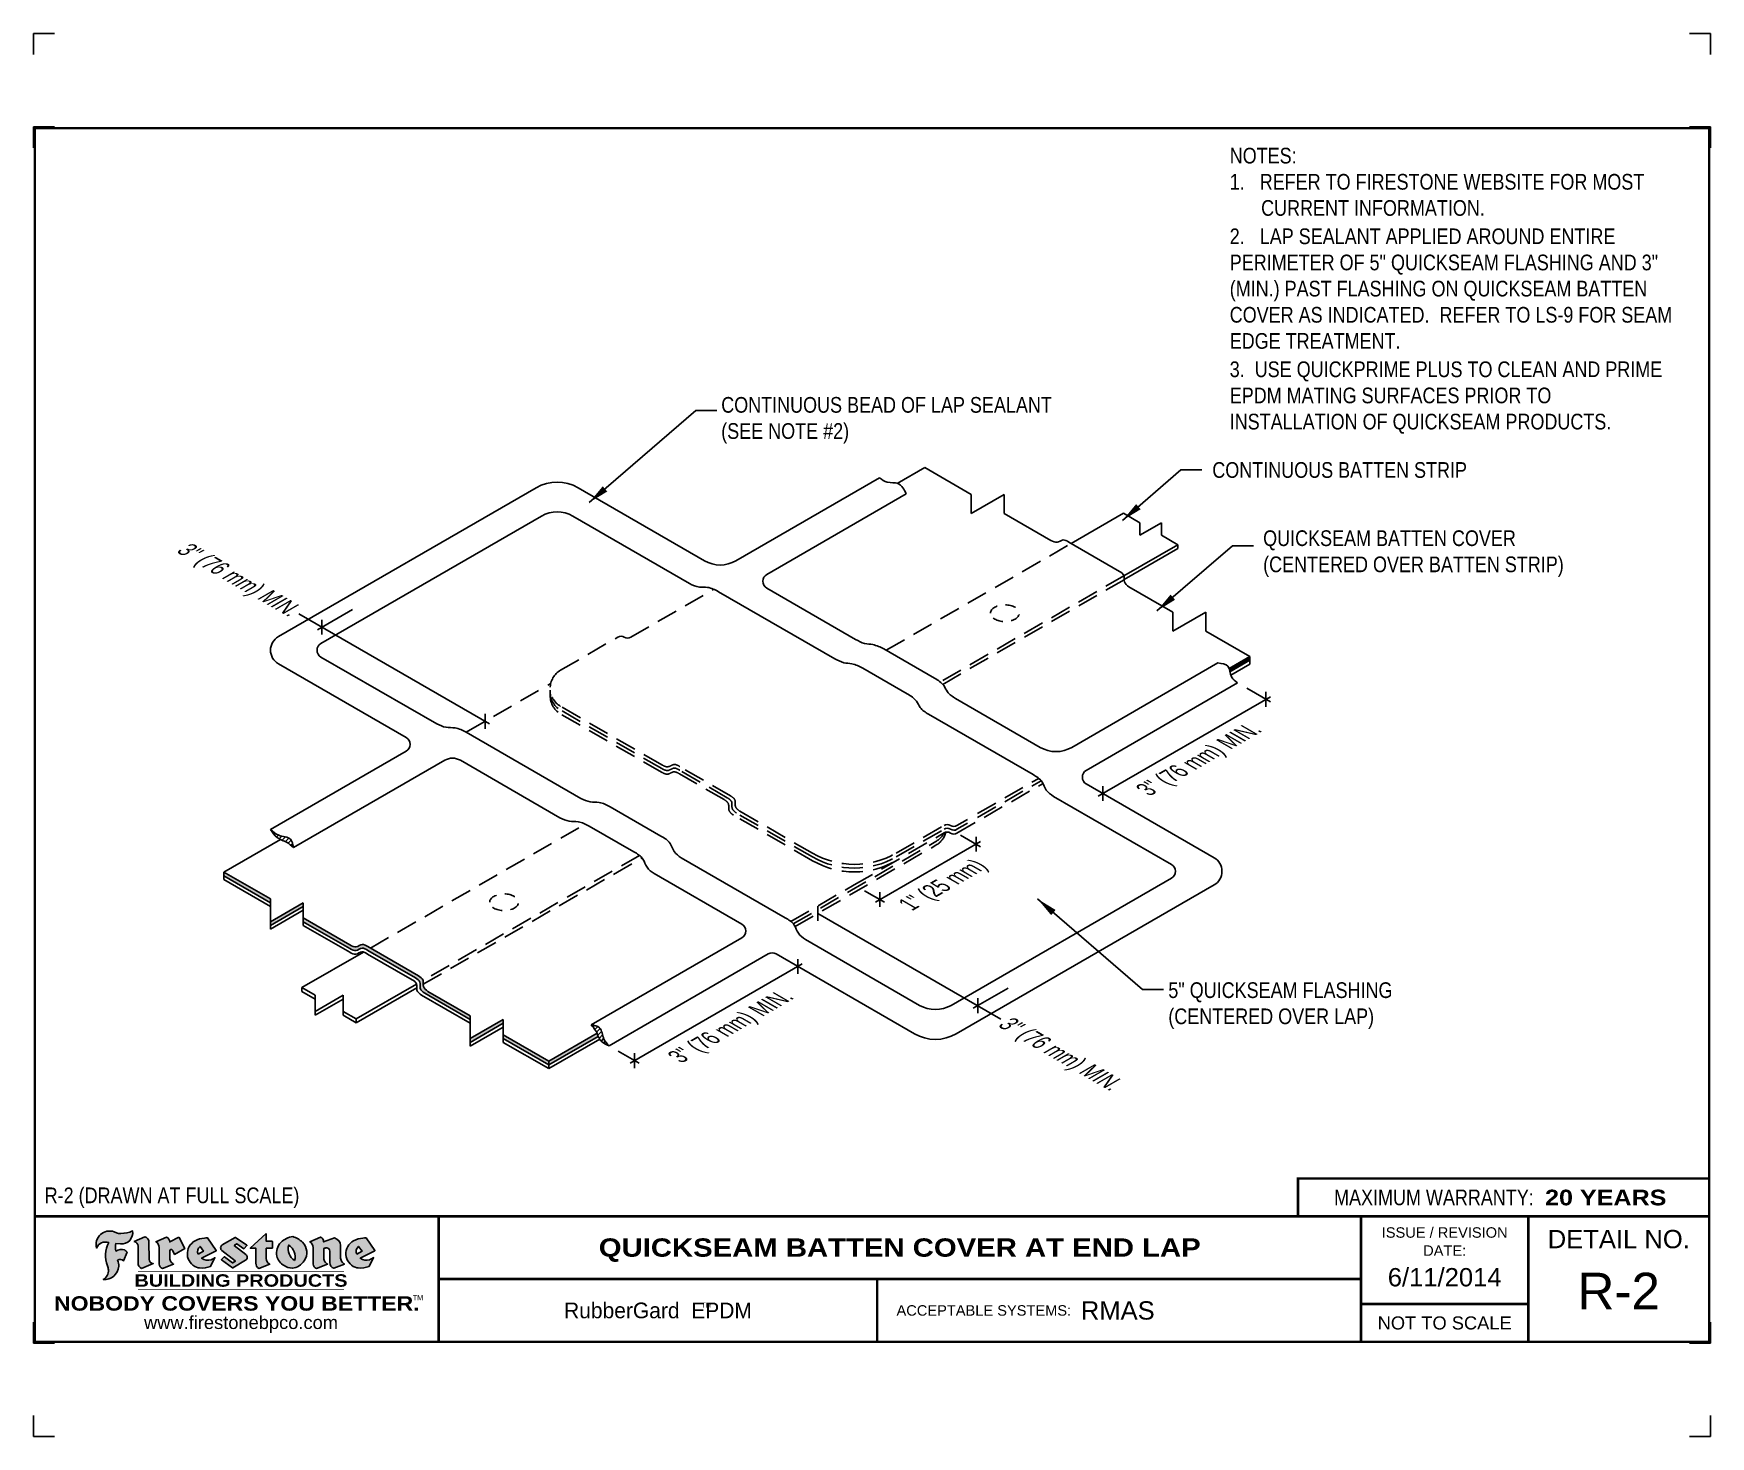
# Model space of a CAD drawing. Header units: inches. Extents: x 255.4 to 275.5, y -265.2 to -248.5.
import ezdxf
from ezdxf.enums import TextEntityAlignment as Align

# ---------------------------------------------------------------- set-up
doc = ezdxf.new("R2010")
doc.units = ezdxf.units.IN
doc.header["$MEASUREMENT"] = 0
doc.linetypes.add('HIDDEN', pattern=[0.375, 0.25, -0.125])
doc.linetypes.add('HIDDEN2', pattern=[0.1875, 0.125, -0.0625])
doc.layers.get('0').update_dxf_attribs({"linetype": 'CONTINUOUS'})
doc.layers.get('DEFPOINTS').update_dxf_attribs({"linetype": 'CONTINUOUS'})
for name, color, linetype in [('FSBP-ACCESSORY-FIRESTONE', 7, 'CONTINUOUS'), ('FSBP-ANNO-NOTE', 7, 'CONTINUOUS'), ('FSBP-MEMBRANE', 7, 'CONTINUOUS'), ('FSBP-SEALANTS', 1, 'CONTINUOUS'), ('FSBP-TTLB', 7, 'CONTINUOUS'), ('FSBP-TTLB-BORDER', 7, 'CONTINUOUS'), ('FSBP-TTLB-TEXT', 7, 'CONTINUOUS')]:
    doc.layers.add(name, color=color, linetype=linetype)
doc.styles.add('FSBP_ARIAL', font='arial.ttf')
doc.styles.add('FSBP_ARIAL_BOLD', font='')
doc.styles.add('FSBP_ARIAL_NAR', font='ARIALN.TTF')
doc.styles.add('FSBP_BANKGOTHIC', font='bgothm.ttf')
doc.styles.get('FSBP_ARIAL_BOLD').set_extended_font_data('Arial Black')
doc.dimstyles.new('FSBP-LEADER', dxfattribs={"dimtxt": 0.1875, "dimasz": 0.25, "dimexe": 0.0625, "dimexo": 0.125, "dimgap": 0.125, "dimtad": 0, "dimtih": 1, "dimtoh": 1, "dimdec": 4, "dimzin": 0, "dimdsep": 46, "dimlunit": 4, "dimtxsty": 'FSBP_ARIAL_NAR', "dimcen": 0.09375, "dimclrd": 256, "dimclre": 256, "dimclrt": 256, "dimadec": 0, "dimazin": 0, "dimtfac": 1, "dimtdec": 4, "dimtofl": 0, "dimtmove": 0, "dimatfit": 3, "dimfxl": 1, "dimtolj": 1, "dimtzin": 0, "dimlwd": -1, "dimlwe": -1, "dimarcsym": 0})
pattern_1 = [(45, (135.859872659642, -3.024682909024136), (-0.02651650429449553, 0.02651650429449553), [])]

msp = doc.modelspace()

# ---------------------------------------------------------------- texts
at = {"layer": 'DEFPOINTS', "style": 'FSBP_ARIAL_NAR'}
msp.add_text('R-2 (DRAWN AT FULL SCALE)', height=0.1875, dxfattribs=at).set_placement((255.5798584845293, -262.355704503564), align=Align.MIDDLE_LEFT)
at = {"layer": 'FSBP-ANNO-NOTE', "style": 'FSBP_ARIAL_NAR'}
msp.add_text('CONTINUOUS BATTEN STRIP', height=0.1875, dxfattribs=at).set_placement((269.5276582502414, -253.6894132922392), align=Align.MIDDLE_LEFT)
at = {"layer": 'FSBP-ANNO-NOTE', "style": 'FSBP_ARIAL_NAR', "oblique": 30}
msp.add_text('3" (76 mm) MIN.', height=0.1875, rotation=330.0000000000013, dxfattribs=at).set_placement((258.5465368337561, -255.3677904163304), align=Align.MIDDLE_RIGHT)
at = {"layer": 'FSBP-ANNO-NOTE', "style": 'FSBP_ARIAL_NAR', "oblique": 329.9999999999999}
for s, p in [('3" (76 mm) MIN.', (269.4106364787839, -257.1170809357201)), ('1" (25 mm)', (266.3495784665117, -258.6168394008644)), ('3" (76 mm) MIN.', (263.8183815619608, -260.3083910527983))]:
    msp.add_text(s, height=0.1875, rotation=30.00000000000054, dxfattribs=at).set_placement(p, align=Align.MIDDLE_CENTER)
at = {"layer": 'FSBP-ANNO-NOTE', "style": 'FSBP_ARIAL_NAR', "oblique": 30}
msp.add_text('3" (76 mm) MIN.', height=0.1875, rotation=330.0000000000013, dxfattribs=at).set_placement((267.001055042531, -260.2490087800348), align=Align.MIDDLE_LEFT)
at = {"layer": 'FSBP-ANNO-NOTE', "char_height": 0.1875, "attachment_point": 1, "style": 'FSBP_ARIAL_NAR'}
for s, width, gutter_width, heights, insert in [('NOTES:\\P\\pi-0.375,l0.375;1.   REFER TO FIRESTONE WEBSITE FOR MOST CURRENT INFORMATION.\\P\\pi0,l0;{\\H0.083333x;\\P\\pi-0.375,l0.375;}2.   LAP SEALANT APPLIED AROUND ENTIRE PERIMETER OF 5" QUICKSEAM FLASHING AND 3" (MIN.) PAST FLASHING ON QUICKSEAM BATTEN COVER AS INDICATED.  REFER TO LS-9 FOR SEAM EDGE TREATMENT.\\P{\\H0.083333x;\\P}3.  USE QUICKPRIME PLUS TO CLEAN AND PRIME EPDM MATING SURFACES PRIOR TO INSTALLATION OF QUICKSEAM PRODUCTS.', 5.348916068058287, 5, [3.747528171555132], (269.7357733832469, -249.8399458589374)), ('CONTINUOUS BEAD OF LAP SEALANT\\P(SEE NOTE #2)', 4.472571874983259, 2.5, [0.6620669184048928], (263.6615097211288, -252.8176223606006)), ('QUICKSEAM BATTEN COVER\\P(CENTERED OVER BATTEN STRIP)', 4.771168751882215, 2.5, [0.9495986372276127], (270.1349716180521, -254.4105564725687)), ('5" QUICKSEAM FLASHING\\P(CENTERED OVER LAP)', 4.771168751882215, 2.5, [0.9495986372276127], (269.0023656457743, -259.8104097117931))]:
    msp.add_mtext_dynamic_manual_height_columns(s, width=width, gutter_width=gutter_width, heights=heights, dxfattribs=dict(at, insert=insert))

# ---------------------------------------------------------------- blocks, each defined once
blk = doc.blocks.new('TTLB-EPDM_1')
at = {"layer": 'FSBP-TTLB-TEXT'}
h = blk.add_hatch(color=1, dxfattribs=at)
edge = h.paths.add_edge_path()
edge.add_arc((1.037309769669573, -0.1982514792917306), 0.1319107607348553, 264.0410451462098, 370.3106169565175)
edge.add_arc((1.027551646585694, 0.1214293576525799), 0.3273056962876235, 270.05058356628535, 295.23459397187514, ccw=False)
edge.add_arc((1.022801957313345, -0.06680179986895154), 0.1391656561713503, 249.3281275763668, 272.0749124149863, ccw=False)
edge.add_line((0.9736743133014443, -0.1970076156048179), (0.9474927838574558, -0.1852745150568325))
edge.add_arc((0.8939498971398288, -0.3394262635682071), 0.1631857907024099, 70.84590087378872, 194.3325259843273)
edge.add_arc((0.8444260109029493, -0.4259936440910768), 0.1179914261095279, 70.96950098067128, 156.9641407594482, ccw=False)
edge.add_arc((1.153141409296894, -0.4684497516079468), 0.3110405457095052, 150.3231137483159, 203.2084295854517)
edge.add_arc((0.7562495500622943, -0.6412608153899899), 0.1218587156617311, 0.8849157075190988, 24.34668939894999, ccw=False)
edge.add_arc((0.7493781665697374, -0.6475258110744375), 0.1289731377238325, -58.36655102076742, 3.6216782311386737, ccw=False)
edge.add_arc((0.8256699029544474, -0.5792158350996106), 0.1783301886510354, 267.2205474105585, 354.1381621173521)
edge.add_arc((0.7903121048625305, -0.6011409294291745), 0.212787892960859, 0.9996158580669322, 21.00503380861244)
edge.add_arc((1.01880712263941, -0.5666691048185161), 0.05136395668415847, 40.82117713173261, 125.52727787225791, ccw=False)
edge.add_line((1.057676976260041, -0.5330924682126437), (1.102776947655911, -0.4308018311949837))
edge.add_arc((1.040858222524664, -0.4699705673995949), 0.07326744446031509, 32.31675181867256, 66.31481236598174)
edge.add_arc((1.032262518825329, -0.5063316993097662), 0.1102246948011782, 69.8179132332389, 125.254734720681)
edge.add_arc((1.127708877207287, -0.368959353531244), 0.1659710644737306, 164.1569669952081, 196.5811013160487, ccw=False)
edge.add_line((0.9680425188342383, -0.3236487780942383), (1.023615334387159, -0.3294494641845773))
h = blk.add_hatch(color=1, dxfattribs=at)
edge = h.paths.add_edge_path()
edge.add_line((1.275239419159561, -0.6223407783464694), (1.415345367376062, -0.5660418822574371))
edge.add_arc((1.421019305783958, -0.5090099247487757), 0.05731350411836949, 181.9717871001989, 264.31851000495806, ccw=False)
edge.add_line((1.363739737527226, -0.5109819325197265), (1.363412352251203, -0.3102363679013962))
edge.add_arc((1.294263659668751, -0.3103491388303989), 0.06914878453844908, 0.0934405599591014, 72.42834396969012)
edge.add_line((1.315139561173908, -0.2444268274366692), (1.186839444240604, -0.3024209471341379))
edge.add_arc((1.175246268095289, -0.3585110609420917), 0.05727567197445628, -0.017399788185912257, 78.322067691347, ccw=False)
edge.add_line((1.232521937428658, -0.3585284546236807), (1.232574268422297, -0.555126496687123))
edge.add_arc((1.305699496415486, -0.5558575689677219), 0.07312888236350451, 179.4272023230205, 245.3845503102953)
h = blk.add_hatch(color=1, dxfattribs=at)
edge = h.paths.add_edge_path()
edge.add_line((1.792026821926584, -0.3839679064720229), (1.722158956877934, -0.2518542302253621))
edge.add_arc((1.720119655279638, -0.2529327078887852), 0.002306916790721817, 27.87197133405656, 117.3766794470751)
edge.add_line((1.719058846382097, -0.250884159729182), (1.610638460368705, -0.3070279753467702))
edge.add_arc((1.547088841662962, -0.3061026658494403), 0.06355635479880145, 359.165808011073, 425.8793658831422)
edge.add_line((1.573061729235633, -0.2480956029480268), (1.446879247402876, -0.3051325108639702))
edge.add_arc((1.407812067100189, -0.370357133046621), 0.07602957263902092, -3.441403975725109, 59.07992244284969, ccw=False)
edge.add_line((1.483704536400296, -0.3749210150788969), (1.483704536400296, -0.5723838140635706))
edge.add_arc((1.54053746518044, -0.568254406115083), 0.05698275005415228, 184.1557352478595, 255.3066498366543)
edge.add_line((1.526084036778343, -0.6233736605654059), (1.657291340682093, -0.570650514527486))
edge.add_arc((1.688298576827198, -0.5021390388423987), 0.0752015358480571, 207.5160880841914, 245.649226723163, ccw=False)
edge.add_arc((1.721050197024907, -0.4914488168456328), 0.1093332836229113, 179.4823365255141, 204.5537900001094, ccw=False)
edge.add_line((1.611721375809452, -0.4904610114968335), (1.611721375809452, -0.4126404716788983))
edge.add_arc((1.628589765097195, -0.414159299036043), 0.01693662875851176, 28.356188110622725, 174.8549701683585, ccw=False)
edge.add_arc((1.627340435522395, -0.4197189881350504), 0.02111886817708033, 22.216893572439517, 40.10213956426492, ccw=False)
edge.add_line((1.646891420738257, -0.4117336534413738), (1.666638796144639, -0.4549750258192233))
edge.add_arc((1.668737246926742, -0.4540167099035481), 0.002306916790685496, 204.545128184284, 299.6323508190091)
edge.add_line((1.669877862091766, -0.4560219186518992), (1.791128135493295, -0.3870515928837648))
edge.add_line((1.791128135493295, -0.3870515928837648), (1.792026821926584, -0.3839679064720229))
h = blk.add_hatch(color=1, dxfattribs=at)
h.paths.add_polyline_path([(2.063388732080512, -0.2583237030618903, 0.02524281661523788), (2.025024361750752, -0.2610532129309178, 0.1213611957758757), (1.901773912052249, -0.3008158885520373, 0.6151668103976068), (1.93274136141747, -0.6099060679591872, 0.05306812109568645), (1.967936229862175, -0.617865745600497, 0.1150932231766138), (2.099126721549737, -0.5994933789882708), (2.151195569562105, -0.4944891916583316, -0.08755405562188731), (2.104230609512001, -0.5187113292177372, -0.265591761123442), (1.992692314386659, -0.5010701623316862), (2.165347897647223, -0.4141184325909109, 0.4518949533370738), (2.166222728871162, -0.4107679608846269)])
h.paths.add_polyline_path([(2.014217313945437, -0.4188965037300676), (1.951113654018855, -0.4515330109460507, -0.3720533890450154), (1.973177450672722, -0.3607130665457561)], flags=16)
h = blk.add_hatch(color=1, dxfattribs=at)
edge = h.paths.add_edge_path()
edge.add_arc((2.260407392426802, -0.3775796671688782), 0.04152450223225729, 123.20805433950699, 232.2027298779723, ccw=False)
edge.add_line((2.237665217914071, -0.3428366421988329), (2.393535971665983, -0.2540943745380986))
edge.add_arc((2.394677353533142, -0.2560991469722482), 0.002306916790741334, 55.64644466176611, 119.65426054492559, ccw=False)
edge.add_line((2.395979141996861, -0.2541946229174954), (2.531809646140459, -0.3470380726374032))
edge.add_arc((2.530468902927946, -0.3489153772789875), 0.002306916790700397, -42.731101238422525, 54.4661353739603, ccw=False)
edge.add_line((2.532163440279987, -0.3504807552658491), (2.498457913851155, -0.3869673252714421))
edge.add_arc((2.496763376499139, -0.3854019472845934), 0.002306916790672934, 233.7527076894875, 317.26889876138785, ccw=False)
edge.add_line((2.495399362263356, -0.38726241234572), (2.413849913492982, -0.3274738082119626))
edge.add_arc((2.412485899257181, -0.3293342732731342), 0.002306916790720064, 53.75270768979358, 124.4135619297835)
edge.add_line((2.41118211687575, -0.3274311136421062), (2.382933981293377, -0.346782838468144))
edge.add_arc((2.38423776367478, -0.3486859980991606), 0.002306916790694898, 124.4135619293799, 231.8459020253626)
edge.add_line((2.382812599816248, -0.3505000469010184), (2.519899969301207, -0.4581994452042721))
edge.add_arc((2.494247019847682, -0.4908523236374461), 0.04152450223225742, -55.21225898295222, 51.84590202520428, ccw=False)
edge.add_line((2.517938320565804, -0.5249552055672808), (2.364434947484597, -0.6179520922513717))
edge.add_arc((2.36323960192349, -0.6159790200102006), 0.002306916790726996, 233.2955624372927, 301.20872157023314, ccw=False)
edge.add_line((2.361860787187538, -0.6178285429225383), (2.231266621301074, -0.5204709167214361))
edge.add_arc((2.232647938930649, -0.5186232623475259), 0.002306916790697672, 135.5134179846393, 233.21798691998708, ccw=False)
edge.add_line((2.231002150870836, -0.5170067083764565), (2.262839375599356, -0.4845937328397696))
edge.add_arc((2.264485163659225, -0.4862102868108537), 0.002306916790748497, 53.0352839999411, 135.513417985369, ccw=False)
edge.add_line((2.265872365996302, -0.4843670465239001), (2.361834678328762, -0.5565872257804898))
edge.add_arc((2.363221880665761, -0.5547439854936304), 0.002306916790627066, 233.0352840000685, 302.2362632414394)
edge.add_line((2.36445241715569, -0.5566953042850713), (2.39428499383348, -0.5378823484768844))
edge.add_arc((2.393054457343549, -0.5359310296853765), 0.002306916790685166, 302.2362632406177, 412.2027298768422)
edge.add_line((2.394468296066179, -0.5341081404551886), (2.234958295420142, -0.4103916733127022))
h = blk.add_hatch(color=1, dxfattribs=at)
edge = h.paths.add_edge_path()
edge.add_line((2.763460561272041, -0.2072496393923444), (2.763460561272041, -0.2969520779963801))
edge.add_arc((2.765767478062699, -0.2969520779963943), 0.00230691679065842, 179.9999999996471, 269.9999999996471)
edge.add_line((2.765767478062685, -0.2992589947870528), (2.835417693520355, -0.2992589947870528))
edge.add_arc((2.835417693520355, -0.3015659115777538), 0.002306916790701052, 0, 90, ccw=False)
edge.add_line((2.837724610311056, -0.3015659115777538), (2.837724610311056, -0.3790761307453892))
edge.add_arc((2.83541769352037, -0.3790761307453749), 0.002306916790686842, 269.99999999964706, 359.99999999964706, ccw=False)
edge.add_line((2.835417693520355, -0.3813830475360618), (2.765767478062685, -0.3813830475360618))
edge.add_arc((2.765767478062699, -0.3836899643267202), 0.00230691679065842, 90.00000000035294, 180.0000000003529)
edge.add_line((2.763460561272041, -0.3836899643267344), (2.763460561272041, -0.5033995910642801))
edge.add_arc((2.836735953378943, -0.5071368822038516), 0.07337063740681413, 177.0802527808789, 245.3249543133826)
edge.add_line((2.806105814540615, -0.5738080530967267), (2.674529557384915, -0.6226036013049594))
edge.add_arc((2.708610405062069, -0.564298408791804), 0.06753517344606039, 177.0345319916277, 239.6926428024901, ccw=False)
edge.add_line((2.641165668230087, -0.560804539009709), (2.641165668230087, -0.3836899643267344))
edge.add_arc((2.638858751439429, -0.3836899643267202), 0.00230691679065842, 359.9999999996471, 449.999999999647)
edge.add_line((2.638858751439443, -0.3813830475360618), (2.572857950769389, -0.3813830475360618))
edge.add_line((2.572857950769389, -0.3813830475360618), (2.763460561272041, -0.2072496393923444))
h = blk.add_hatch(color=1, dxfattribs=at)
edge = h.paths.add_edge_path(flags=16)
edge.add_arc((2.940363509127394, -0.4847985213681437), 0.1684614578629418, 344.5558804047865, 417.0140046669545)
edge.add_arc((3.194458079644619, -0.3883534532477785), 0.1684614578629414, 164.5558804047864, 237.0140046669546)
edge = h.paths.add_edge_path()
edge.add_arc((3.069375116502199, -0.4399344555144872), 0.1828726885096673, 136.0914512150047, 191.213418978326)
edge.add_arc((3.064939550433406, -0.4318234379590333), 0.1803148804748503, 194.0167254156723, 240.6663730831859)
edge.add_arc((3.098047041778981, -0.3845058757092554), 0.2378525180183701, 239.2975390661776, 264.2889872773176)
edge.add_arc((3.04884478212623, -0.4190232383793012), 0.203760689247156, 277.1986764832036, 326.503572961274)
edge.add_arc((3.077739326803546, -0.4341046616465112), 0.171374865791709, 325.3768876809902, 406.3828327799087)
edge.add_arc((3.011839488065919, -0.4896144380417797), 0.2571945645850002, 44.28462553519766, 73.82901434867304)
edge.add_arc((3.117152499586992, -0.4983433120546693), 0.2579560664039132, 97.50292863483666, 134.1039137579027)
h = blk.add_hatch(color=1, dxfattribs=at)
edge = h.paths.add_edge_path()
edge.add_line((3.322690228557462, -0.5721896537377091), (3.322690228557462, -0.3749210150788969))
edge.add_arc((3.246797759257384, -0.3703571330465745), 0.076029572638996, 356.5585960242387, 419.0799224428129)
edge.add_line((3.285864939560099, -0.3051325108639702), (3.412047421392799, -0.2480956029480268))
edge.add_arc((3.386074533820159, -0.3061026658494941), 0.06355635479883807, 0.3962622833877276, 65.87936588318718, ccw=False)
edge.add_line((3.449629368605429, -0.3056631084210863), (3.580526418688805, -0.2593848434574539))
edge.add_arc((3.555744121700958, -0.3530904070730321), 0.09692726601172152, 2.366977007666776, 75.18615851992018, ccw=False)
edge.add_line((3.652588689330287, -0.3490873311063041), (3.652588689330287, -0.4883770011386872))
edge.add_arc((3.761877549389556, -0.4914934052703811), 0.1093332836229047, 178.3666365323574, 204.5537900000422)
edge.add_arc((3.729125929191727, -0.5021836272670953), 0.07520153584796169, 207.5160880841711, 245.2240541443093)
edge.add_line((3.697611150971852, -0.5704631245385627), (3.572585913552643, -0.6207021253773775))
edge.add_arc((3.59534718600759, -0.5526356419907701), 0.07177131519198746, 180.3328587115751, 251.51018566665869, ccw=False)
edge.add_line((3.523577081955409, -0.5530525936986663), (3.523577081955409, -0.4153032515383615))
edge.add_arc((3.486319529276879, -0.4148773504126441), 0.0372599868942854, 359.3450650296066, 449.0500281941028)
edge.add_arc((3.482769874121713, -0.4419622099033496), 0.06447454900600783, 86.29402372314017, 119.8211331593848)
edge.add_line((3.450707067966732, -0.3860252459975726), (3.450707067966732, -0.4904610114968335))
edge.add_arc((3.560035889182251, -0.491448816845647), 0.1093332836229751, 179.4823365255069, 204.5537900001023)
edge.add_arc((3.527284268984408, -0.5021390388424952), 0.07520153584796385, 207.5160880841699, 245.6492267231416)
edge.add_line((3.496277032839316, -0.570650514527486), (3.365069728935509, -0.6233736605654059))
edge.add_arc((3.37950248606194, -0.5682868177318081), 0.05694615642555727, 183.9298782390169, 255.318496325343, ccw=False)
h = blk.add_hatch(color=1, dxfattribs=at)
h.paths.add_polyline_path([(3.957695472291277, -0.2583237030618903, 0.02524281661523822), (3.919331101961575, -0.2610532129309178, 0.1085638477195505), (3.807890832595604, -0.2939221658134414, 0.6425897848490651), (3.827048101628293, -0.6099060679591872, 0.05306812109569052), (3.862242970072884, -0.617865745600497, 0.1150932231766133), (3.993433461760503, -0.5994933789882708), (4.045502309772871, -0.4944891916583316, -0.08755405562189084), (3.998537349722767, -0.5187113292177372, -0.2655917611234366), (3.886999054597368, -0.5010701623316862), (4.059654637857989, -0.4141184325909109, 0.4518949533370731), (4.060529469081928, -0.4107679608846269)])
h.paths.add_polyline_path([(3.90852405415626, -0.4188965037300676), (3.845420394229677, -0.4515330109460507, -0.3720533890450147), (3.867484190883488, -0.3607130665457561)], flags=16)
at = {"layer": 'DEFPOINTS', "linetype": 'Continuous', "ltscale": 1.75}
for points in [[(-0.015625, 13.88083333333333), (-0.015625, 14.13083333333333), (0.234375, 14.13083333333333)], [(20.01562500000003, 13.88083333333333), (20.01562500000003, 14.13083333333333), (19.76562500000003, 14.13083333333333)], [(-0.015625, -2.380833333333342), (-0.015625, -2.630833333333342), (0.234375, -2.630833333333342)], [(20.01562500000003, -2.380833333333342), (20.01562500000003, -2.630833333333342), (19.76562500000003, -2.630833333333342)]]:
    blk.add_lwpolyline(points, dxfattribs=at)
at = {"layer": 'DEFPOINTS', "color": 1}
for points in [[(0.234375, 13.015625), (-0.015625, 13.015625), (-0.015625, 12.765625)], [(20.015625, 12.765625), (20.015625, 13.015625), (19.765625, 13.015625)], [(0.234375, -1.515625), (-0.015625, -1.515625), (-0.015625, -1.265625)], [(20.015625, -1.265625), (20.015625, -1.515625), (19.765625, -1.515625)]]:
    blk.add_lwpolyline(points, dxfattribs=at)
at = {"layer": 'FSBP-TTLB', "const_width": 0.03125}
blk.add_lwpolyline([(15.09028770518938, 0), (20, 0), (20, 0.4512598240669945), (15.09028770518938, 0.4512598240669945)], close=True, dxfattribs=at)
for points in [[(0, 0), (0, -1.5), (20, -1.5), (20, 0), (0, 0)], [(4.825208527206769, 0), (4.825208527206769, -0.75)], [(15.84028770518938, 0), (15.84028770518938, -1.5)], [(17.84110496735593, 0), (17.84110496735593, -1.5)], [(20, 0), (20, -1.5)], [(4.825208527206769, -0.75), (15.84028770518938, -0.75)], [(4.825208527206769, -0.75), (4.825208527206769, -1.5)], [(15.84028770518938, -1.048740175933006), (17.84110496735593, -1.048740175933006)]]:
    blk.add_lwpolyline(points, dxfattribs=at)
at = {"layer": 'FSBP-TTLB-BORDER', "const_width": 0.03125}
blk.add_lwpolyline([(20, 0), (20, 13), (0, 13), (0, 0)], dxfattribs=at)
at = {"layer": 'FSBP-TTLB-TEXT', "color": 1}
blk.add_line((0.7358432058323388, -0.379822754145593), (0.7358432058323388, -0.379822754145593), dxfattribs=at)
for points in [[(1.023615323725323, -0.3294494630716969, 0.5000510906601082), (1.167090420776901, -0.1746414942047778, -0.1103304102359608), (1.027840608309816, -0.2058762110801382, -0.09957876667165425), (0.9736743133014443, -0.1970076156048179), (0.9474927838574558, -0.1852745150568325, 0.5978159689075124), (0.7358432058323388, -0.379822754145593, -0.3938834584182213), (0.8828996422548698, -0.3144510229727047, 0.2349406564350952), (0.86727108227484, -0.5910237178633082, -0.1027304183841549), (0.8780937320133262, -0.6393788197974146, -0.2772692352614086), (0.8170223912655956, -0.7573362346216896, 0.3985429150902959), (1.003067614090241, -0.5974286950643517, 0.0875124847930418), (0.9889600163401155, -0.5248671157293501, -0.3874031597924062), (1.057676976260041, -0.5330924682126437), (1.102776947655911, -0.4308018311949837, 0.1494423498871741), (1.07029056398062, -0.4028746979725923, 0.2467195073738216), (0.9686394281704906, -0.4163228904100862, -0.1424285161541127), (0.9680425188342383, -0.3236487780942383), (1.023615334387159, -0.3294494641845773)], [(2.166222728871162, -0.4107679608846269), (2.063388732080512, -0.2583237030618903, 0.02524281661523788), (2.025024361750752, -0.2610532129309178, 0.1085638477195265), (1.913584092384895, -0.2939221658134414, 0.6425897848491228), (1.93274136141747, -0.6099060679591872, 0.05306812109568648), (1.967936229862175, -0.617865745600497, 0.1150932231766137), (2.099126721549737, -0.5994933789882708), (2.151195569562105, -0.4944891916583316, -0.0875540556218873), (2.104230609512001, -0.5187113292177372, -0.2655917611234418), (1.992692314386659, -0.5010701623316862), (2.165347897647223, -0.4141184325909109)], [(2.763460561272041, -0.2072496393923444), (2.763460561272041, -0.2969520779963801, 0.4142135623730958), (2.765767478062685, -0.2992589947870528), (2.835417693520355, -0.2992589947870528, -0.414213562373095), (2.837724610311056, -0.3015659115777538), (2.837724610311056, -0.3790761307453892, -0.4142135623730938), (2.835417693520355, -0.3813830475360618), (2.765767478062685, -0.3813830475360618, 0.4142135623730958), (2.763460561272041, -0.3836899643267344), (2.763460561272041, -0.5033995910642801, 0.3068985753588853), (2.806105814540615, -0.5738080530967267), (2.674529557384915, -0.6226036013049594, -0.2804194150632976), (2.641165668230087, -0.560804539009709), (2.641165668230087, -0.3836899643267344, 0.414213562373095), (2.638858751439443, -0.3813830475360618), (2.572857950769389, -0.3813830475360618), (2.763460561272041, -0.2072496393923444)], [(4.060529469081928, -0.4107679608846269), (3.957695472291277, -0.2583237030618903, 0.02524281661523788), (3.919331101961575, -0.2610532129309178, 0.1085638477195265), (3.807890832595604, -0.2939221658134414, 0.6425897848491228), (3.827048101628293, -0.6099060679591872, 0.05306812109568648), (3.862242970072884, -0.617865745600497, 0.1150932231766137), (3.993433461760503, -0.5994933789882708), (4.045502309772871, -0.4944891916583316, -0.0875540556218873), (3.998537349722767, -0.5187113292177372, -0.2655917611234418), (3.886999054597368, -0.5010701623316862), (4.059654637857989, -0.4141184325909109)], [(4.059654637857989, -0.4141184325909109, 0.4518949533370731), (4.060529469081928, -0.4107679608846269, 0.4518949533370731)]]:
    blk.add_lwpolyline(points, format="xyb", dxfattribs=at)
for points in [[(1.275239419159561, -0.6223407783464694), (1.415345367376062, -0.5660418822574371, -0.3756100036733062), (1.363739737527226, -0.5109819325197265), (1.363412352251203, -0.3102363679013962, 0.3265360292958048), (1.315139561173908, -0.2444268274366692), (1.186839444240604, -0.3024209471341379, -0.3557863980845349), (1.232521937428658, -0.3585284546236807), (1.232574268422297, -0.555126496687123, 0.2960110723418457)], [(1.792026821926584, -0.3839679064720229), (1.722158956877934, -0.2518542302253621, 0.4116839150163434), (1.719058846382097, -0.250884159729182), (1.610638460368705, -0.3070279753467702, 0.2996033003794034), (1.573061729235633, -0.2480956029480268), (1.446879247402876, -0.3051325108639702, -0.2797757560995365), (1.483704536400296, -0.3749210150788969), (1.483704536400296, -0.5723838140635706, 0.320828638474519), (1.526084036778343, -0.6233736605654059), (1.657291340682093, -0.570650514527486, -0.1679398621276611), (1.621603752698661, -0.5368819723450571, -0.1098333365370753), (1.611721375809452, -0.4904610114968335), (1.611721375809452, -0.4126404716788983, -0.743334502655012), (1.64349420176768, -0.4061152228778298, -0.07819791644735608), (1.646891420738257, -0.4117336534413738), (1.666638796144639, -0.4549750258192233, 0.4404648714563479), (1.669877862091766, -0.4560219186518992), (1.791128135493295, -0.3870515928837648)], [(1.951113654018855, -0.4515330109460507), (2.014217313945437, -0.4188965037300676), (1.973177450672722, -0.3607130665457561, 0.3720533890450154)], [(2.234958295420142, -0.4103916733127022, -0.5150044486718882), (2.237665217914071, -0.3428366421988329), (2.393535971665983, -0.2540943745380986, -0.2867822934100265), (2.395979141996861, -0.2541946229174954), (2.531809646140459, -0.3470380726374032, -0.4515027974650387), (2.532163440279987, -0.3504807552658491), (2.498457913851155, -0.3869673252714421, -0.3814439164929681), (2.495399362263356, -0.38726241234572), (2.413849913492982, -0.3274738082119626, 0.3184718635035665), (2.41118211687575, -0.3274311136421062), (2.382933981293377, -0.346782838468144, 0.5064094529656681), (2.382812599816248, -0.3505000469010184), (2.519899969301207, -0.4581994452042721, -0.5043597839115849), (2.517938320565804, -0.5249552055672808), (2.364434947484597, -0.6179520922513717, -0.3053163970316367), (2.361860787187538, -0.6178285429225383), (2.231266621301074, -0.5204709167214361, -0.4541703869768119), (2.231002150870836, -0.5170067083764565), (2.262839375599356, -0.4845937328397696, -0.3762644290664977), (2.265872365996302, -0.4843670465239001), (2.361834678328762, -0.5565872257804898, 0.3114700032088108), (2.36445241715569, -0.5566953042850713), (2.39428499383348, -0.5378823484768844, 0.520381097387146), (2.394468296066179, -0.5341081404551886)], [(2.937624918725987, -0.3131105398334029, 0.2452625673097023), (2.889993533867141, -0.4754966266250307, 0.2064059665179019), (2.976604338974084, -0.5890186876871866, 0.1094800500670344), (3.074378098474654, -0.6211778035979165, 0.2185147641853038), (3.218764944843201, -0.5314757029352819, 0.3689489483072479), (3.195959963110113, -0.3100352223135445, 0.1296305888694145), (3.0834694040758, -0.242595816912754, 0.1610736375384317)], [(3.10274193015772, -0.5296595419651595, 0.3271311138286319), (3.032079658614293, -0.3434924326507627, 0.3271311138286322)], [(3.322690228557462, -0.5721896537377091), (3.322690228557462, -0.3749210150788969, 0.2797757560995341), (3.285864939560099, -0.3051325108639702), (3.412047421392799, -0.2480956029480268, -0.2937618496109166), (3.449629368605429, -0.3056631084210863), (3.580526418688805, -0.2593848434574539, -0.3288760160581939), (3.652588689330287, -0.3490873311063041), (3.652588689330287, -0.4883770011386872, 0.114762897203527), (3.662431105063263, -0.536926560769686, 0.166032965990522), (3.697611150971852, -0.5704631245385627), (3.572585913552643, -0.6207021253773775, -0.3209557512194564), (3.523577081955409, -0.5530525936986663), (3.523577081955409, -0.4153032515383615, 0.4127061514896111), (3.48693727661589, -0.3776224848030694, 0.1473421876160361), (3.450707067966732, -0.3860252459975726), (3.450707067966732, -0.4904610114968335, 0.1098333365370753), (3.460589444855941, -0.5368819723450855, 0.1679398621276611), (3.496277032839316, -0.570650514527486), (3.365069728935509, -0.6233736605654059, -0.3219729545308964), (3.322690228557462, -0.5721896537377091, 29.1476284739)], [(3.845420394229677, -0.4515330109460507), (3.90852405415626, -0.4188965037300676), (3.867484190883488, -0.3607130665457561, 0.3720533890450154)]]:
    blk.add_lwpolyline(points, format="xyb", close=True, dxfattribs=at)
at = {"layer": 'FSBP-TTLB-TEXT'}
for points, const_width in [([(1.233926579809207, -0.6584455781731435), (3.691229482685259, -0.6584455781731577)], 0.0078125), ([(10.06152282927678, -0.75), (10.06152282927678, -1.5)], 0.03125), ([(1.233926579809207, -0.8761560960495984), (3.691229482685259, -0.8761560960495842)], 0.0078125)]:
    blk.add_lwpolyline(points, dxfattribs=dict(at, const_width=const_width))
at = {"layer": 'FSBP-TTLB-TEXT', "color": 1}
for centre, start, end in [((1.789987520328282, -0.3850463841354355), 299.6323508193319, 27.87197133380463), ((2.164310260790558, -0.412058050385383), 296.7304547840455, 34.00233684987403)]:
    blk.add_arc(centre, 0.00230691679068068, start, end, dxfattribs=at)
at = {"layer": 'FSBP-TTLB-TEXT', "style": 'FSBP_ARIAL_NAR'}
blk.add_text('MAXIMUM WARRANTY:', height=0.1875, dxfattribs=at).set_placement((17.90516569312837, 0.2256299120335257), align=Align.MIDDLE_RIGHT)
at = {"layer": 'FSBP-TTLB-TEXT'}
for s, height, style, p in [('ISSUE / REVISION', 0.125, 'FSBP_ARIAL', (16.84069633627263, -0.1938496373466023)), ('DETAIL NO.', 0.21875, 'FSBP_ARIAL', (18.92055248367797, -0.2724398367368792)), ('DATE:', 0.125, 'FSBP_ARIAL', (16.84069633627263, -0.409973105348854)), ('www.firestonebpco.com', 0.15625, 'FSBP_ARIAL', (2.462578031247233, -1.268657306740124)), ('RubberGard  EPDM', 0.1875, 'FSBP_BANKGOTHIC', (7.443365678241776, -1.125)), ('TM', 0.0625, 'FSBP_BANKGOTHIC', (8.023397742165457, -1.062518816683806)), ('NOT TO SCALE', 0.15625, 'FSBP_ARIAL', (16.84069633627263, -1.274370087966503))]:
    blk.add_text(s, height=height, dxfattribs=dict(at, style=style)).set_placement(p, align=Align.MIDDLE_CENTER)
at = {"layer": 'FSBP-TTLB-TEXT', "lineweight": 18, "style": 'FSBP_ARIAL_BOLD'}
blk.add_text('BUILDING PRODUCTS', height=0.1484375, dxfattribs=at).set_placement((2.462578031247233, -0.7673008371113639), align=Align.MIDDLE_CENTER)
at = {"layer": 'FSBP-TTLB-TEXT', "color": 1}
for s, height, style, p in [('NOBODY COVERS YOU BETTER.', 0.171875, 'FSBP_ARIAL_BOLD', (2.412604263603384, -1.041650450587369)), ('TM', 0.0625, 'FSBP_BANKGOTHIC', (4.576671173373001, -0.9725745042934193))]:
    blk.add_text(s, height=height, dxfattribs=dict(at, style=style)).set_placement(p, align=Align.MIDDLE_CENTER)
at = {"layer": 'FSBP-TTLB-TEXT', "style": 'FSBP_ARIAL'}
blk.add_text('ACCEPTABLE SYSTEMS:', height=0.125, dxfattribs=at).set_placement((10.29281281591562, -1.125), align=Align.MIDDLE_LEFT)
at = {"layer": 'FSBP-TTLB-TEXT'}
for tag, height, style, p in [('MAXIMUM_WARRANTY', 0.1875, 'FSBP_ARIAL_BOLD', (18.03987100774941, 0.2240244307510579)), ('ACCPT_SYSTEMS', 0.21875, 'FSBP_ARIAL', (12.49438170418193, -1.125))]:
    blk.add_attdef(tag, text='', height=height, dxfattribs=dict(at, style=style)).set_placement(p, align=Align.MIDDLE_LEFT)
for tag, height, style, p in [('DETAIL_DESCP_LINE_1', 0.21875, 'FSBP_ARIAL_BOLD', (10.33118450231211, -0.3736318192489421)), ('ISSUE_REV_DATE', 0.21875, 'FSBP_ARIAL', (16.84069633627263, -0.7282559425942452)), ('DETAIL_NUMBER', 0.4375, 'FSBP_ARIAL', (18.91941590748775, -0.8931630692489421))]:
    blk.add_attdef(tag, text='', height=height, dxfattribs=dict(at, style=style)).set_placement(p, align=Align.MIDDLE_CENTER)

# ---------------------------------------------------------------- hatches: boundary and pattern name
at = {"layer": 'FSBP-MEMBRANE'}
h = msp.add_hatch(color=256, dxfattribs=at)
edge = h.paths.add_edge_path()
edge.add_line((269.9748044365058, -255.9635410191451), (269.9748044365058, -255.918541019145))
edge.add_line((269.9748044365058, -255.918541019145), (269.7282485791374, -256.060890109767))
edge.add_spline(control_points=[(269.7282485791374, -256.0608901097671), (269.7326290759513, -256.0728812387106), (269.7356936036963, -256.0862308251857), (269.7387120212455, -256.0998490386493)], knot_values=[0.2199758587051014, 0.2199758587051014, 0.2199758587051014, 0.2199758587051014, 0.2727059229192568, 0.2727059229192568, 0.2727059229192568, 0.2727059229192568], degree=3, periodic=0)
edge.add_line((269.7387120212455, -256.0998490386493), (269.9748044365058, -255.963541019145))
h = msp.add_hatch(color=256, dxfattribs=at)
h.paths.add_polyline_path([(257.7201738070999, -258.493755311852), (257.7201738070999, -258.538755311852), (258.2757367435937, -258.8595097227885), (258.2757367435937, -258.8145097227885)])
h.paths.add_polyline_path([(258.669594404151, -258.9045097227884), (258.669594404151, -258.8595097227885), (258.2757367435936, -259.0869035491338), (258.2757367435936, -259.1319035491338)])
edge = h.paths.add_edge_path()
edge.add_line((258.6695944041511, -259.0419035491337), (258.6695944041511, -259.0869035491338))
edge.add_line((258.669594404151, -259.0869035491338), (259.225157340584, -259.4076579600354))
edge.add_spline(control_points=[(259.2251573405891, -259.4076579600378), (259.2506296176011, -259.421089831805), (259.3002460500691, -259.4472532391103), (259.3702307322187, -259.3863073097096), (259.4167765501383, -259.4145634792712), (259.439785687081, -259.4285314382411)], knot_values=[0, 0, 0, 0, 0.1054808304216031, 0.2054619026329255, 0.3032020293929157, 0.3032020293929157, 0.3032020293929157, 0.3032020293929157], degree=3, periodic=0)
edge.add_line((259.4397856870802, -259.4285314382408), (260.0077577733038, -259.7564502751139))
edge.add_spline(control_points=[(260.0077577733055, -259.756450275115), (260.0303238927042, -259.771123192886), (260.0759735182117, -259.8008054430555), (260.0514169591592, -259.8902997861929), (260.0965128931147, -259.9236565095535), (260.1196644190243, -259.9407813138852)], knot_values=[0, 0, 0, 0, 0.09774012675999783, 0.1977211989712891, 0.30320202939286, 0.30320202939286, 0.30320202939286, 0.30320202939286], degree=3, periodic=0)
edge.add_line((260.1196644190244, -259.9407813138852), (260.664325027016, -260.2552412625262))
edge.add_line((260.664325027016, -260.2552412625262), (260.664325027016, -260.2102412625262))
edge.add_line((260.664325027016, -260.2102412625262), (260.1586355621944, -259.9182813138852))
edge.add_spline(control_points=[(260.1586355621946, -259.9182813138851), (260.1354840362849, -259.9011565095534), (260.1045072405676, -259.8782434813775), (260.1026604018875, -259.8424546643637), (260.1026749503248, -259.8332176355167)], knot_values=[0, 0, 0, 0, 0.1054808304215709, 0.1411335973624271, 0.1411335973624271, 0.1411335973624271, 0.1411335973624271], degree=3, periodic=0)
edge.add_spline(control_points=[(260.1026749503248, -259.8332176355167), (260.1026995189492, -259.8176186341752), (260.1040960958392, -259.8014602111299), (260.1002288531552, -259.7877548903257)], knot_values=[0.1411335973624271, 0.1411335973624271, 0.1411335973624271, 0.1411335973624271, 0.2013420874031622, 0.2013420874031622, 0.2013420874031622, 0.2013420874031622], degree=3, periodic=0)
edge.add_spline(control_points=[(260.1002288531552, -259.7877548903257), (260.0999642339081, -259.7868170925278), (260.0928123331103, -259.7639145844824), (260.0692950358745, -259.7486231928859), (260.0467289164757, -259.7339502751149)], knot_values=[0.2013420874031622, 0.2013420874031622, 0.2013420874031622, 0.2013420874031622, 0.2054619026328621, 0.30320202939286, 0.30320202939286, 0.30320202939286, 0.30320202939286], degree=3, periodic=0)
edge.add_line((260.046728916475, -259.7339502751141), (259.4415793117748, -259.3845669879405))
edge.add_spline(control_points=[(259.4415793117752, -259.3845669879411), (259.4185701748325, -259.3705990289712), (259.3720243569129, -259.3423428594096), (259.3020396747633, -259.4032887888103), (259.2524232422954, -259.3771253815051), (259.2269509652833, -259.3636935097379)], knot_values=[0, 0, 0, 0, 0.09774012675999025, 0.1977211989712392, 0.3032020293928261, 0.3032020293928261, 0.3032020293928261, 0.3032020293928261], degree=3, periodic=0)
edge.add_line((259.22695096528, -259.3636935097358), (258.6695944041511, -259.0419035491337))
h.paths.add_polyline_path([(261.0581826875734, -260.3002412625261), (261.0581826875734, -260.2552412625261), (260.6643250270159, -260.4826350888714), (260.6643250270159, -260.5276350888713)])
h.paths.add_polyline_path([(261.0581826875734, -260.4376350888714), (261.0581826875734, -260.4826350888715), (261.602843295565, -260.7970950375123), (261.602843295565, -260.7520950375124)])
edge = h.paths.add_edge_path()
edge.add_spline(control_points=[(262.1933521602775, -260.4561645855117), (262.1881499055949, -260.4442692609047), (262.1832326767394, -260.4320482970224), (262.177959818694, -260.4200513580685)], knot_values=[0.1650860452375976, 0.1650860452375976, 0.1650860452375976, 0.1650860452375976, 0.2161091332436176, 0.2161091332436176, 0.2161091332436176, 0.2161091332436176], degree=3, periodic=0)
edge.add_line((262.1779598186939, -260.4200513580684), (261.602843295565, -260.7520950375123))
edge.add_line((261.602843295565, -260.7520950375123), (261.602843295565, -260.7970950375123))
edge.add_line((261.602843295565, -260.7970950375123), (262.1933521602775, -260.4561645855117))
at = {"layer": 'FSBP-SEALANTS'}
h = msp.add_hatch(dxfattribs=at)
h.set_pattern_fill('ANSI31', color=256, scale=0.3, style=0)
h.set_pattern_definition(pattern_1)
edge = h.paths.add_edge_path()
edge.add_spline(control_points=[(258.5508600866407, -258.2016583647469), (258.5448297764172, -258.1621410408838), (258.5304246688132, -258.0677426962934), (258.3728899376013, -258.0746864489184), (258.3078614382591, -258.0117978785794), (258.2788256065381, -257.9837175451253)], knot_values=[0, 0, 0, 0, 0.142474195494651, 0.3403400556205651, 0.4999614506903673, 0.4999614506903673, 0.4999614506903673, 0.4999614506903673], degree=3, periodic=0)
edge.add_spline(control_points=[(258.2788256065381, -257.9837175451253), (258.301230267631, -258.020333788713), (258.3320380877394, -258.0706834298354), (258.3816587495409, -258.0971543003388), (258.3957675766598, -258.1037010671338)], knot_values=[0.2453555391731019, 0.2453555391731019, 0.2453555391731019, 0.2453555391731019, 0.4108496528684885, 0.4729203687678513, 0.4729203687678513, 0.4729203687678513, 0.4729203687678513], degree=3, periodic=0)
edge.add_spline(control_points=[(258.3957675766598, -258.1037010671338), (258.4219260615541, -258.1158391065945), (258.4819046454272, -258.1367819132577), (258.5269453856081, -258.1791583137847), (258.5508600866407, -258.2016583647469)], knot_values=[0, 0, 0, 0, 0.1150822722933637, 0.245355539173102, 0.245355539173102, 0.245355539173102, 0.245355539173102], degree=3, periodic=0)
h = msp.add_hatch(dxfattribs=at)
h.set_pattern_fill('ANSI31', color=256, scale=0.3, style=0)
h.set_pattern_definition(pattern_1)
edge = h.paths.add_edge_path()
edge.add_spline(control_points=[(262.3219436785375, -260.5694222378288), (262.298185964374, -260.5446475225069), (262.2408276537583, -260.4848338633698), (262.2380772392149, -260.3390362591347), (262.1459205165435, -260.3247323421056), (262.1067661016827, -260.318655069767)], knot_values=[0, 0, 0, 0, 0.1363665713933816, 0.3292301652317192, 0.4717043607263702, 0.4717043607263702, 0.4717043607263702, 0.4717043607263702], degree=3, periodic=0)
edge.add_spline(control_points=[(262.1067661016827, -260.318655069767), (262.1267681118546, -260.340284042972), (262.1548955338138, -260.3706993487663), (262.1730314276987, -260.4088381591918), (262.177959818694, -260.4200513580685)], knot_values=[0, 0, 0, 0, 0.1173962107465131, 0.1650860452375975, 0.1650860452375975, 0.1650860452375975, 0.1650860452375975], degree=3, periodic=0)
edge.add_spline(control_points=[(262.177959818694, -260.4200513580685), (262.1832326767394, -260.4320482970224), (262.1881499055949, -260.4442692609047), (262.1933521602775, -260.4561645855117)], knot_values=[0.1650860452375975, 0.1650860452375975, 0.1650860452375975, 0.1650860452375975, 0.2161091332436175, 0.2161091332436175, 0.2161091332436175, 0.2161091332436175], degree=3, periodic=0)
edge.add_spline(control_points=[(262.1933521602775, -260.4561645855117), (262.1986708876119, -260.4683262331044), (262.2042875464635, -260.4801474967947), (262.2108867930905, -260.4910409605369)], knot_values=[0.2161091332436175, 0.2161091332436175, 0.2161091332436175, 0.2161091332436175, 0.2682745710035861, 0.2682745710035861, 0.2682745710035861, 0.2682745710035861], degree=3, periodic=0)
edge.add_spline(control_points=[(262.2108867930905, -260.4910409605369), (262.2157854640888, -260.4991272615831), (262.2417848469493, -260.5353301069032), (262.2865472985731, -260.5543679013804), (262.3219436785375, -260.5694222378288)], knot_values=[0.2682745710035861, 0.2682745710035861, 0.2682745710035861, 0.2682745710035861, 0.3069973724848882, 0.4533390880247757, 0.4533390880247757, 0.4533390880247757, 0.4533390880247757], degree=3, periodic=0)

# ---------------------------------------------------------------- linework, layer by layer
at = {"layer": 'FSBP-ACCESSORY-FIRESTONE'}
for p, q in [((267.8425171365315, -254.5677426657749), (268.4675922501007, -254.2068553806919)), ((268.4675922501007, -254.2068553806919), (268.6632985360536, -254.3198464575689)), ((268.6632985360536, -254.468864303815), (268.9214050169863, -254.3198464575689)), ((268.6632985360536, -254.468864303815), (268.6632985360536, -254.3198464575689)), ((268.9214050169863, -254.3198464575689), (268.9214050169863, -254.468864303815)), ((269.1171113029391, -254.581855380692), (268.4721899940961, -254.9542008719586)), ((268.9214050169863, -254.4688643038151), (269.1171113029391, -254.5818553806919)), ((269.1171113029391, -254.5818553806919), (269.1171113029391, -254.6287303806919)), ((268.4746360912657, -254.9996636170992), (269.1171113029391, -254.628730380692)), ((258.6523376062509, -259.8736952914834), (259.3886414420015, -259.4485900737075)), ((258.6523376062509, -259.9205702914833), (258.6523376062509, -259.8736952914834)), ((258.8105016235393, -259.965011329441), (258.6523376062509, -259.8736952914834)), ((258.8105016235393, -260.0118863294409), (258.6523376062509, -259.9205702914833)), ((258.8105016235393, -260.1573792535258), (259.1436926418008, -259.965011329441)), ((258.8105016235393, -260.2042542535258), (258.8105016235393, -259.9650113294409)), ((259.1436926418008, -259.965011329441), (259.1436926418008, -260.2042542535257)), ((260.0222865668147, -259.8327548903258), (259.3018566590892, -260.2486952914834)), ((259.3018566590892, -260.2955702914834), (260.0247326639843, -259.8782176354665)), ((258.8105016235393, -260.2042542535258), (259.1436926418008, -260.0118863294409)), ((259.3018566590892, -260.2486952914834), (259.1436926418008, -260.1573792535257)), ((259.3018566590892, -260.2955702914834), (259.1436926418008, -260.2042542535257)), ((259.3018566590892, -260.2486952914834), (259.3018566590892, -260.2955702914834))]:
    msp.add_line(p, q, dxfattribs=at)
at = {"layer": 'FSBP-ACCESSORY-FIRESTONE', "linetype": 'HIDDEN'}
for p, q in [((265.6332818446628, -255.8432452562384), (267.8425171365314, -254.5677426657749)), ((268.4721899940961, -254.9542008719586), (266.2774835554778, -256.2213152250871)), ((266.3082172674343, -256.2504461082158), (268.4746360912657, -254.9996636170992)), ((259.4705559955906, -259.4012966841422), (262.0368728815484, -257.9196329392086)), ((262.6854368148347, -258.2951843777391), (260.1002288531553, -259.7877548903258)), ((260.1026749503249, -259.8332176354665), (262.7158794871191, -258.3244832927008))]:
    msp.add_line(p, q, dxfattribs=at)
at = {"layer": 'FSBP-ACCESSORY-FIRESTONE', "linetype": 'HIDDEN2'}
for centre in [(267.0500772483678, -255.4002580485228), (261.0680733075758, -258.8539696340324)]:
    msp.add_ellipse(centre, major_axis=(-0.1722297475394422, 0), ratio=0.5773502691897232, dxfattribs=at)
at = {"layer": 'FSBP-ANNO-NOTE'}
for p, q in [((259.255726545848, -255.3572035248569), (258.8378365851024, -255.598472406185)), ((260.8946469190247, -256.723472406147), (258.6152912025794, -255.4074857696785)), ((258.891963172839, -255.4788340585366), (258.891963172839, -255.6556107538333)), ((270.2225352947023, -256.398330935795), (268.1657249609733, -257.5858309356454)), ((269.9386371033779, -256.2969222386624), (270.222535294658, -256.4608309358204)), ((270.1684087069215, -256.5179692833077), (270.1684087069215, -256.341192588011)), ((260.8405203312881, -256.6038340584986), (260.8405203312881, -256.7806107537953)), ((268.2198515487098, -257.6429692832937), (268.2198515487098, -257.4661925879971)), ((266.7595389551789, -258.1278130400948), (265.5025599634184, -258.8535301993535)), ((266.5210029706229, -258.0525942252001), (266.7595389551789, -258.1903130400948)), ((266.7054123674424, -258.2474513877432), (266.7054123674424, -258.0706746924467)), ((265.3722771543355, -258.7158113844587), (265.6108131388915, -258.8535301993535)), ((265.556686551155, -258.9106685470019), (265.556686551155, -258.7338918517053)), ((264.8155769346588, -258.8988340584985), (264.8155769346588, -259.0756107537952)), ((267.0018349205156, -260.2494590427992), (264.8155769346588, -258.9872224061469)), ((264.6302803778793, -259.5896410528732), (262.5734700441502, -260.7771410527236)), ((264.5761537900984, -259.7092794005471), (264.5761537900984, -259.5325027052505)), ((267.088926323265, -259.8797035249645), (266.6710363625194, -260.1209724062926)), ((266.725162950256, -260.0013340586442), (266.725162950256, -260.1781107539409)), ((262.4301968540105, -260.6319222378289), (262.6817232196233, -260.7771410527236)), ((262.6275966318868, -260.834279400372), (262.6275966318868, -260.6575027050754))]:
    msp.add_line(p, q, dxfattribs=at)
at = {"layer": 'FSBP-MEMBRANE'}
for p, q in [((265.7649732643856, -253.8490881796116), (266.0921349480407, -253.6602012934848)), ((266.0921349480407, -253.6602012934848), (266.6485946968826, -253.9814734792719)), ((266.6485946968826, -254.208867305617), (267.04245235744, -253.9814734792718)), ((266.6485946968826, -254.208867305617), (266.6485946968826, -253.9814734792719)), ((267.04245235744, -253.9814734792718), (267.04245235744, -254.2088673056171)), ((267.04245235744, -254.208867305617), (267.5989121062819, -254.5301394914041)), ((268.4186900574165, -254.9003962567476), (267.813540452716, -254.5510129695739)), ((269.0557717395419, -255.3879372441589), (268.5305967031354, -255.0847272955179)), ((269.0557717395419, -255.6153310705041), (269.4496294000994, -255.3879372441588)), ((269.0557717395419, -255.6153310705041), (269.0557717395419, -255.3879372441589)), ((269.4496294000994, -255.3879372441588), (269.4496294000994, -255.6153310705041)), ((269.9748044365058, -255.918541019145), (269.4496294000994, -255.6153310705041)), ((269.7282485791375, -256.0608901097669), (269.9748044365058, -255.918541019145)), ((269.7387120212455, -256.0998490386492), (269.9748044365058, -255.9635410191451)), ((269.9748044365058, -256.0085410191451), (269.9748044365058, -255.918541019145)), ((269.7485090521982, -256.1391927201915), (269.9748044365058, -256.0085410191451)), ((257.7201738070999, -258.4937553118521), (258.3957675766598, -258.1037010671338)), ((257.7201738070999, -258.583755311852), (257.7201738070999, -258.4937553118521)), ((257.7201738070999, -258.4937553118521), (258.2757367435936, -258.8145097227884)), ((257.7201738070999, -258.5387553118521), (258.2757367435937, -258.8595097227885)), ((258.2757367435937, -258.9045097227885), (257.7201738070999, -258.583755311852)), ((258.2757367435936, -259.1769035491337), (258.2757367435937, -258.8145097227886)), ((258.2757367435936, -259.0869035491338), (258.669594404151, -258.8595097227885)), ((258.2757367435936, -259.1319035491338), (258.6695944041511, -258.9045097227885)), ((258.2757367435936, -259.1769035491338), (258.669594404151, -258.9495097227885)), ((258.669594404151, -258.8595097227885), (258.669594404151, -259.1319035491338)), ((258.669594404151, -259.0419035491337), (259.2269509653411, -259.3636935097714)), ((258.669594404151, -259.0869035491339), (259.2251573406448, -259.4076579600703)), ((259.2233637158949, -259.4516224103378), (258.669594404151, -259.1319035491337)), ((260.0467289164757, -259.7339502751149), (259.4415793117752, -259.3845669879412)), ((259.9687866301351, -259.778950275115), (259.4379920623869, -259.4724958885412)), ((260.0077577733055, -259.756450275115), (259.439785687081, -259.4285314382411)), ((260.080693275854, -259.9632813138852), (260.664325027016, -260.3002412625262)), ((260.6643250270159, -260.2552412625262), (260.1196644190243, -259.9407813138852)), ((260.664325027016, -260.2102412625262), (260.1586355621946, -259.9182813138851)), ((260.664325027016, -260.5726350888714), (260.664325027016, -260.2102412625262)), ((260.6643250270159, -260.4826350888713), (261.0581826875734, -260.2552412625261)), ((260.6643250270159, -260.5276350888714), (261.0581826875734, -260.3002412625261)), ((260.6643250270159, -260.5726350888714), (261.0581826875734, -260.3452412625261)), ((261.0581826875734, -260.2552412625261), (261.0581826875734, -260.5276350888714)), ((261.602843295565, -260.7520950375123), (261.0581826875734, -260.4376350888714)), ((261.602843295565, -260.7970950375123), (261.0581826875734, -260.4826350888714)), ((261.0581826875734, -260.5276350888714), (261.602843295565, -260.8420950375123)), ((261.602843295565, -260.7520950375123), (262.1779598186939, -260.4200513580684)), ((261.602843295565, -260.7970950375123), (262.1933521602775, -260.4561645855117)), ((261.602843295565, -260.8420950375123), (262.2108867930905, -260.491040960537)), ((261.602843295565, -260.8420950375123), (261.602843295565, -260.7520950375124))]:
    msp.add_line(p, q, dxfattribs=at)
at = {"layer": 'FSBP-MEMBRANE', "linetype": 'HIDDEN'}
for p, q in [((262.5805873834017, -255.6875942252013), (263.572808836551, -255.1147349021297)), ((261.7433641093407, -256.0809653078521), (262.4264929020001, -255.6865607155191)), ((260.6149220080483, -256.8224716587982), (261.625261679375, -256.2391517775848)), ((262.9530835538647, -257.2124098566842), (261.7433641093407, -256.5139780097443)), ((262.9512899291704, -257.2563743069841), (261.7433641093407, -256.5589780097444)), ((262.9494963044763, -257.3003387572842), (261.7433641093407, -256.6039780097444)), ((263.6949192187164, -257.6276666220613), (263.1641246509697, -257.3212122354884)), ((263.7338903618867, -257.6051666220613), (263.1659182756624, -257.2772477851875)), ((263.7728615050571, -257.5826666220613), (263.1677119003566, -257.2332833348875)), ((266.7237952423322, -257.7955120525392), (267.4547714693327, -257.3734827311092)), ((266.7237952423323, -257.8405120525391), (267.484151695627, -257.4015200495494)), ((266.4777017004341, -258.0275942251999), (267.5056633053471, -257.4341003158867)), ((264.7510335978058, -258.3121362498638), (263.8457970076057, -257.7894976608316)), ((264.7510335978056, -258.2671362498638), (263.8847681507759, -257.7669976608315)), ((264.7510336015768, -258.357136252041), (263.8068258644352, -257.8119976608314)), ((265.7510335978056, -258.2671362498638), (266.3236072190301, -257.936560715519)), ((265.7510335978057, -258.3121362498638), (266.3236072190309, -257.9815607155185)), ((266.4777017004333, -257.9375942252003), (266.6020104199251, -257.8658245525391)), ((266.477701700433, -257.9825942252005), (266.6020104199251, -257.9108245525391)), ((264.5223448146842, -259.1115200495494), (266.2270288807737, -258.1273202451093)), ((264.5438564244044, -259.1441003158872), (266.2270288820678, -258.1723202443621)), ((265.2510335978057, -258.6458113844587), (266.3236072190321, -258.0265607155179)), ((264.4929645883899, -259.0834827311092), (265.2510335978057, -258.6458113844587))]:
    msp.add_line(p, q, dxfattribs=at)
at = {"layer": 'FSBP-MEMBRANE'}
for points in [[(262.5805873834021, -255.6875942252011, -0.2920165242919436), (262.5035401427011, -255.6870774703601, 0.2920165242916146), (262.4264929020001, -255.6865607155191, 52.72606898445564)], [(266.4777017004333, -257.9375942252003, -0.2920165242919436), (266.4006544597323, -257.9370774703593, 0.2920165242916146), (266.3236072190312, -257.9365607155183, 52.72606898445564)], [(266.477701700433, -257.9825942252005, -0.2920165242919436), (266.400654459732, -257.9820774703595, 0.2920165242916146), (266.323607219031, -257.9815607155185, 52.72606898445564)], [(266.4777017004341, -258.0275942251999, -0.2920165242919436), (266.4006544597331, -258.0270774703589, 0.2920165242916146), (266.3236072190321, -258.0265607155179, 52.72606898445564)]]:
    msp.add_lwpolyline(points, format="xyb", dxfattribs=at)
at = {"layer": 'FSBP-MEMBRANE', "linetype": 'HIDDEN'}
for centre, radius, start, end in [((261.8683641093407, -256.2974716587983), 0.25, 119.9999999999999, 239.9999999999987), ((261.8683641093407, -256.3424716587983), 0.25, 174.8363929091454, 239.9999999999987), ((261.8683641093407, -256.3874716587983), 0.25, 174.8363929091519, 239.9999999999987), ((266.1020104217102, -257.9558245525578), 0.25, 300.000000219923, 345.66057675966), ((266.1020104217102, -257.9108245525578), 0.25, 300.000000219923, 332.4227156532507), ((265.2510335978056, -257.4011108460793), 1, 240.0000000000003, 299.9999999999989), ((265.2510335978057, -257.4461108460795), 1, 240, 300.0000000000006), ((265.2510336015952, -257.4993071712129), 0.9929102335724682, 239.7635153550808, 300.2364848944551)]:
    msp.add_arc(centre, radius, start, end, dxfattribs=at)
at = {"layer": 'FSBP-MEMBRANE'}
for points in [[(267.5989121062242, -254.5301394913706), (267.6747512086775, -254.5526544015734), (267.7447349446107, -254.5257258381117), (267.8135404527161, -254.5510129695738)], [(268.5305967031354, -255.0847272955179), (268.477413569624, -255.0261607098886), (268.4713200733212, -254.9514229006613), (268.4186900574165, -254.9003962567476)], [(259.2251573405891, -259.4076579600378), (259.3009964430424, -259.4301728702407), (259.3709801789757, -259.4032443067789), (259.439785687081, -259.4285314382411)], [(259.2269509652833, -259.3636935097379), (259.3027900677367, -259.3862084199407), (259.3727738036699, -259.359279856479), (259.4415793117752, -259.3845669879411)], [(259.2233637158949, -259.4516224103379), (259.2992028183482, -259.4741373205408), (259.3691865542815, -259.447208757079), (259.4379920623869, -259.4724958885412)], [(260.080693275854, -259.9632813138852), (260.0275101423426, -259.904714728256), (260.0214166460398, -259.8299769190286), (259.9687866301351, -259.778950275115)], [(260.1196644190243, -259.9407813138852), (260.0664812855129, -259.8822147282559), (260.0603877892102, -259.8074769190285), (260.0077577733055, -259.756450275115)], [(260.1586355621946, -259.9182813138851), (260.1054524286832, -259.8597147282559), (260.0993589323804, -259.7849769190286), (260.0467289164757, -259.7339502751149)]]:
    msp.add_spline(points, degree=3, dxfattribs=at)
at = {"layer": 'FSBP-MEMBRANE', "linetype": 'HIDDEN'}
for points in [[(262.9494963044763, -257.3003387572842), (263.0253354069295, -257.322853667487), (263.0953191428628, -257.2959251040253), (263.1641246509682, -257.3212122354875)], [(262.9512899291704, -257.2563743069841), (263.0271290316238, -257.278889217187), (263.097112767557, -257.2519606537253), (263.1659182756624, -257.2772477851874)], [(262.9530835538647, -257.2124098566842), (263.028922656318, -257.234924766887), (263.0989063922512, -257.2079962034253), (263.1677119003566, -257.2332833348875)], [(263.8847681507759, -257.7669976608315), (263.8315850172644, -257.7084310752023), (263.8254915209617, -257.6336932659749), (263.7728615050571, -257.5826666220613)], [(263.8068258644353, -257.8119976608316), (263.7536427309239, -257.7534310752023), (263.7475492346211, -257.678693265975), (263.6949192187164, -257.6276666220613)], [(263.8457970076057, -257.7894976608316), (263.7926138740942, -257.7309310752022), (263.7865203777915, -257.6561932659749), (263.7338903618867, -257.6051666220613)]]:
    msp.add_spline(points, degree=3, dxfattribs=at)
at = {"layer": 'FSBP-SEALANTS'}
for p, q in [((263.8373714446745, -254.7744896102295), (265.5522892631673, -253.7843813448774)), ((258.371238349048, -255.6803630232985), (261.4513142842609, -253.9020803534567)), ((261.9513142838106, -253.90208035327), (263.462371444933, -254.7744896100803)), ((264.2044931796274, -254.9375317770076), (265.8718003382754, -253.9749115397445)), ((258.8801324018863, -255.7615529049033), (261.5138142833079, -254.2409959619334)), ((261.8888142834031, -254.2409959621203), (263.2838130670225, -255.0463988855544)), ((263.6301983254671, -255.1433422523411), (265.0168097925601, -255.9439027561286)), ((264.2044931796717, -255.0999115401916), (265.2672142820279, -255.7134738555291)), ((258.8801324018863, -255.9239326681129), (260.2642232130896, -256.723037870544)), ((265.6043051608476, -255.8265155600375), (266.2094547655478, -256.1758988472112)), ((267.8482492806251, -257.0038082089856), (269.5955587994652, -255.9949985897795)), ((258.371238349048, -256.0051225497176), (259.8979205065172, -256.8865529055419)), ((265.3539006713806, -256.0569444606375), (265.8846952391287, -256.3633988472112)), ((268.0224517708335, -257.2782323575411), (269.8303839293486, -256.2344222378288)), ((266.4620621815414, -256.4199990634745), (267.4732492806251, -257.0038082089856)), ((266.1373026552088, -256.6074990633247), (267.3860522455029, -257.3284649754314)), ((260.6149220080483, -256.8224716587982), (261.9856287177654, -257.6138495466335)), ((259.897920506565, -257.0489326687239), (258.2786448538641, -257.9838219027304)), ((260.3587922461416, -257.1578482463743), (258.5508600866407, -258.2016583647469)), ((260.546292246165, -257.1578482463608), (261.7352242282995, -257.844278447234)), ((267.6293652819681, -257.5886635292723), (269.0402398765103, -258.4032323576903)), ((268.0224517708335, -257.4406121207507), (269.5491339290823, -258.3220424770283)), ((262.3363275127235, -257.7132833348875), (262.9414771174237, -258.0626666220612)), ((262.0859230232566, -257.9437122354875), (262.6167175910047, -258.2501666220612)), ((263.1847901538886, -258.3228651759018), (264.4242453645599, -259.0384649754314)), ((262.8600306259605, -258.5103651748752), (263.9087983500549, -259.1158715014583)), ((266.4065579953942, -260.0861690624785), (269.0402398765103, -258.5656121208999)), ((266.4690579976044, -260.4250846707134), (269.549133929171, -258.6468020034987)), ((263.9087983500549, -259.2782512646679), (262.1067661016827, -260.318655069767)), ((264.6675584010247, -259.2986635292719), (266.0315579955189, -260.0861690624018)), ((264.2236258364185, -259.4714855316971), (262.3219436785375, -260.5694222378288)), ((264.3173758364185, -259.4714855316971), (265.9690579979204, -260.425084670628))]:
    msp.add_line(p, q, dxfattribs=at)
for centre, radius, start, end in [((261.7013142841975, -254.3350930553856), 0.5, 60.00000005119141, 119.9999999915965), ((261.7013142831936, -254.5657554884186), 0.375, 59.99999996304547, 119.999999979829), ((263.649871444933, -254.4497300836612), 0.375, 240.0000000000002, 299.9999999544082), ((264.2513681796717, -255.0187216585868), 0.09375, 120.0000000313041, 240.0000000000006), ((258.464988349048, -255.842742786508), 0.1875, 119.9999999999992, 240), ((258.9270074018863, -255.842742786508), 0.09375, 120.0000000000006, 239.9999999999988), ((259.8510455065172, -256.9677427871466), 0.09375, 300.0000000336995, 59.99999999999988), ((260.452542246165, -257.3202280095704), 0.1875, 59.99999999999965, 120.0000000082698), ((267.6607492806251, -256.6790486825664), 0.375, 240.0000000000009, 299.9999999999995), ((268.0693267708335, -257.3594222391459), 0.09375, 119.9999999999988, 240.0000000000002), ((269.455383929171, -258.4844222402891), 0.1875, 300.0000000000007, 60.00000003130519), ((268.9933648765103, -258.4844222392951), 0.09375, 299.9999999999995, 60.00000000000041), ((263.8619233500549, -259.1970613830631), 0.09375, 299.9999999999981, 60.00000000000037), ((264.2705008364185, -259.5526754133019), 0.09375, 59.99999999999908, 119.9999999999983), ((266.219057995523, -259.761409535985), 0.375, 239.9999999992767, 299.9999999772812), ((266.2190579978364, -259.9920719686872), 0.5, 240.0000000111197, 299.999999969302)]:
    msp.add_arc(centre, radius, start, end, dxfattribs=at)
for points in [[(265.8718003382754, -253.9749115397445), (265.7748668245252, -253.8525246209962), (265.6449508897856, -253.8352134827284), (265.5522892631673, -253.7843813448774)], [(263.6301983254671, -255.1433422523411), (263.4980156689246, -255.0925351008227), (263.4009356706444, -255.088898306601), (263.2838130670228, -255.0463988855545)], [(265.6043051608476, -255.8265155600375), (265.472122504305, -255.7757084085192), (265.3750425060248, -255.7611726949515), (265.2672142820222, -255.7134738555259)], [(265.3539006713806, -256.0569444606375), (265.2217180148381, -256.0061373091191), (265.124638016558, -255.9916015955515), (265.0168097925553, -255.9439027561259)], [(269.8303839293486, -256.2344222378288), (269.7572763961594, -256.1613147046397), (269.7135680153537, -256.0340708375641), (269.5955587994652, -255.9949985897795)], [(266.2094547655478, -256.1758988472112), (266.3195463777278, -256.2649688099576), (266.3630683584477, -256.339507756305), (266.4620621815454, -256.4199990634768)], [(265.8846952391287, -256.3633988472112), (265.9947868513087, -256.4524688099576), (266.0383088320287, -256.527007756305), (266.1373026552127, -256.607499063327)], [(260.6149220080483, -256.8224716587982), (260.4827393515058, -256.7716645072799), (260.3744350704588, -256.7636817020716), (260.2642232130111, -256.7230378704986)], [(267.3860522455029, -257.3284649754314), (267.496143857683, -257.4175349381778), (267.5447535387282, -257.5145291373748), (267.629365281968, -257.5886635292722)], [(262.3363275127236, -257.7132833348875), (262.204144856181, -257.6624761833691), (262.0958405751341, -257.6544933781609), (261.9856287176863, -257.6138495465878)], [(258.2788256065381, -257.9837175451253), (258.3754258334308, -258.0544305418553), (258.5165004511593, -258.1004776123067), (258.5508600866407, -258.2016583647469)], [(258.5508600866407, -258.2016583647469), (258.474904774649, -258.1402006730725), (258.3559892722471, -258.0809373393161), (258.2788256065381, -257.9837175451253)], [(262.0859230232566, -257.9437122354875), (261.9537403667142, -257.8929050839691), (261.8454360856672, -257.8849222787609), (261.7352242282194, -257.8442784471878)], [(262.9414771174237, -258.0626666220612), (263.0515687296038, -258.1517365848075), (263.1001784106491, -258.2487307840045), (263.1847901538889, -258.322865175902)], [(262.6167175910047, -258.2501666220612), (262.7268092031848, -258.3392365848076), (262.7754188842301, -258.4362307840045), (262.8600306274698, -258.510365175902)], [(264.4242453645599, -259.0384649754314), (264.53433697674, -259.1275349381777), (264.5829466577853, -259.2245291373747), (264.667558401025, -259.2986635292722)], [(262.3219436785375, -260.5694222378288), (262.2601816006186, -260.4879016469328), (262.207946854123, -260.3530147052485), (262.1067661016827, -260.318655069767)], [(262.1067661016827, -260.318655069767), (262.161719480705, -260.3874477160053), (262.2274871271136, -260.5135258841607), (262.3219436785375, -260.5694222378288)]]:
    msp.add_spline(points, degree=3, dxfattribs=at)

# ---------------------------------------------------------------- block references
msp.add_blockref('TTLB-EPDM_1', (255.4627011304548, -262.6057045035641)).add_auto_attribs({'DETAIL_DESCP_LINE_1': 'QUICKSEAM BATTEN COVER AT END LAP', 'ACCPT_SYSTEMS': 'RMAS', 'ISSUE_REV_DATE': '6/11/2014', 'DETAIL_NUMBER': 'R-2', 'MAXIMUM_WARRANTY': '20 YEARS'})

msp.set_redraw_order([(e.dxf.handle, doc.entitydb.next_handle()) for e in msp.query("TEXT MTEXT ATTDEF DIMENSION ARC_DIMENSION")])  # texts and dimensions are drawn at this point

# ---------------------------------------------------------------- leaders
at = {"layer": 'FSBP-ANNO-NOTE'}
for points in [[(262.084330522559, -254.0789731614163), (263.3590644314771, -252.9778185680224), (263.6090644314771, -252.9778185680224)], [(268.4555236044238, -254.2916197700661), (269.1526582502414, -253.6894132922392), (269.4026582502414, -253.6894132922392)], [(268.8664709117119, -255.3728961163458), (269.7680656231176, -254.5940707074519), (270.0180656231176, -254.5940707074519)], [(267.4401465634075, -258.8137487267988), (268.6955354699422, -259.89819250856), (268.9455354699422, -259.89819250856)]]:
    msp.add_leader(points, dimstyle='FSBP-LEADER', dxfattribs=at)

doc.saveas('drawing.dxf')
